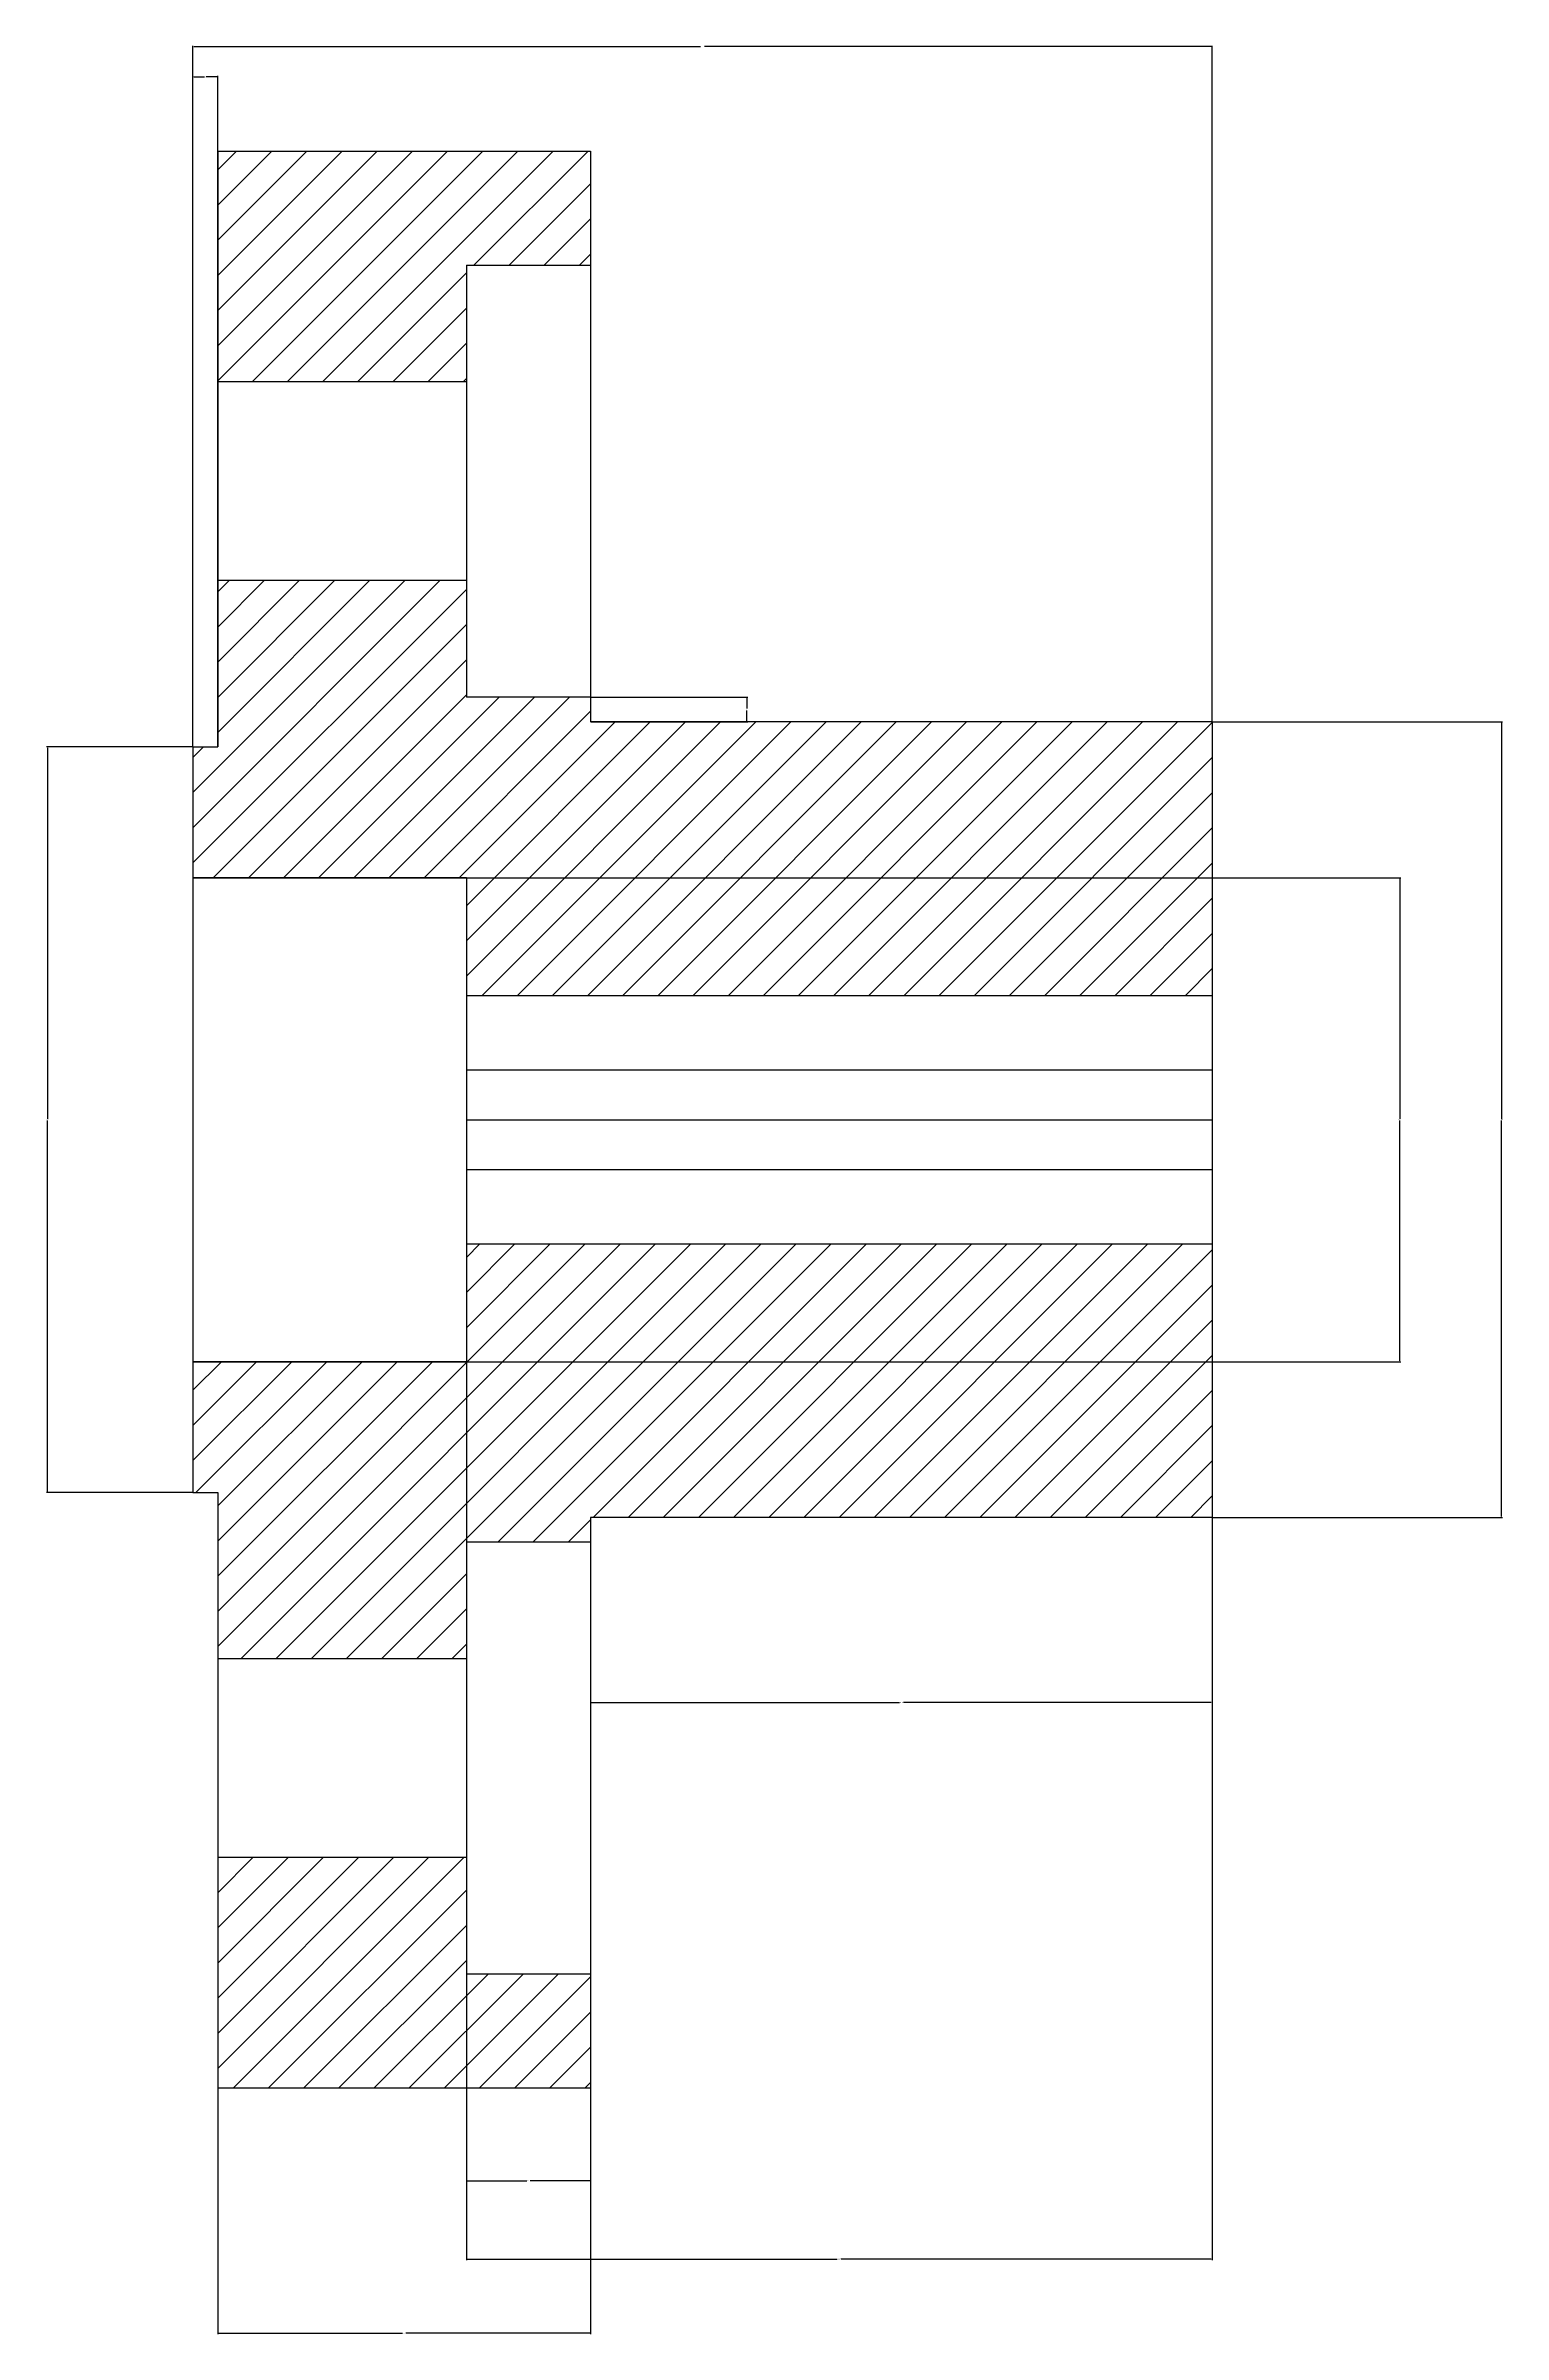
# Model space of a CAD drawing. Header units: millimetres. Extents: x -58261 to 1489, y -473 to 5897.
# Drawn here: x 788.6 to 1081.7, y -237.3 to 222.9 of the extents above; entities that cross this region are included whole.
import ezdxf

# ---------------------------------------------------------------- set-up
doc = ezdxf.new("R2010")
doc.units = ezdxf.units.MM
doc.header["$MEASUREMENT"] = 0
doc.styles.get("Standard").update_dxf_attribs({"font": 'arial.ttf'})
doc.dimstyles.get("Standard").update_dxf_attribs({"dimtxt": 0.18, "dimasz": 0.18, "dimexe": 0.18, "dimexo": 0.0625, "dimgap": 0.09, "dimtad": 0, "dimtih": 1, "dimtoh": 1, "dimdec": 0, "dimzin": 0, "dimdsep": 46, "dimlunit": 3, "dimtxsty": 'Standard', "dimcen": 0.09, "dimadec": 0, "dimazin": 0, "dimtfac": 1, "dimtdec": 0, "dimtofl": 0, "dimtmove": 0, "dimatfit": 3, "dimfxl": 1, "dimtolj": 1, "dimtzin": 0, "dimarcsym": 0})
pattern_1 = [(45, (-18.237, 0), (-3.535534, 3.535534), [])]

# ---------------------------------------------------------------- blocks, each defined once
blk = doc.blocks.new('*D6')
at = {"color": 0, "lineweight": -2, "transparency": 16777216}
for p, q in [((818.2, 82.02), (818.2, 222.95)), ((818.38, 222.77), (920.31, 222.77)), ((1023.02, 222.77), (921.09, 222.77)), ((1023.2, 87.02), (1023.2, 222.95))]:
    blk.add_line(p, q, dxfattribs=at)
at = {"color": 0, "transparency": 16777216}
for points in [[(818.38, 222.8), (818.38, 222.74), (818.2, 222.77)], [(1023.02, 222.8), (1023.02, 222.74), (1023.2, 222.77)]]:
    blk.add_solid(points, dxfattribs=at)
at = {"layer": 'Defpoints', "color": 0, "transparency": 16777216}
for p in [(1023.2, 222.77), (1023.2, 86.96), (818.2, 81.96)]:
    blk.add_point(p, dxfattribs=at)
at = {"color": 0, "transparency": 16777216, "insert": (920.7, 222.77), "char_height": 0.18, "attachment_point": 5}
blk.add_mtext('\\A1;17\'-1"', dxfattribs=at)
blk = doc.blocks.new('*D7')
at = {"color": 0, "lineweight": -2, "transparency": 16777216}
for p, q in [((818.2, 82.02), (818.2, 216.89)), ((818.38, 216.71), (820.5, 216.71)), ((823.02, 216.71), (820.89, 216.71)), ((823.2, 82.02), (823.2, 216.89))]:
    blk.add_line(p, q, dxfattribs=at)
at = {"color": 0, "transparency": 16777216}
for points in [[(818.38, 216.74), (818.38, 216.68), (818.2, 216.71)], [(823.02, 216.74), (823.02, 216.68), (823.2, 216.71)]]:
    blk.add_solid(points, dxfattribs=at)
at = {"layer": 'Defpoints', "color": 0, "transparency": 16777216}
for p in [(818.2, 216.71), (818.2, 81.96), (823.2, 81.96)]:
    blk.add_point(p, dxfattribs=at)
at = {"color": 0, "transparency": 16777216, "insert": (820.7, 216.71), "char_height": 0.18, "attachment_point": 5}
blk.add_mtext('\\A1;5"', dxfattribs=at)
blk = doc.blocks.new('*D8')
at = {"color": 0, "lineweight": -2, "transparency": 16777216}
for p, q in [((898.26, 91.96), (929.82, 91.96)), ((929.64, 91.78), (929.64, 89.64)), ((929.64, 87.14), (929.64, 89.28)), ((898.26, 86.96), (929.82, 86.96))]:
    blk.add_line(p, q, dxfattribs=at)
at = {"color": 0, "transparency": 16777216}
for points in [[(929.61, 91.78), (929.67, 91.78), (929.64, 91.96)], [(929.61, 87.14), (929.67, 87.14), (929.64, 86.96)]]:
    blk.add_solid(points, dxfattribs=at)
at = {"layer": 'Defpoints', "color": 0, "transparency": 16777216}
for p in [(898.2, 91.96), (898.2, 86.96), (929.64, 86.96)]:
    blk.add_point(p, dxfattribs=at)
at = {"color": 0, "transparency": 16777216, "insert": (929.64, 89.46), "char_height": 0.18, "attachment_point": 5}
blk.add_mtext('\\A1;5"', dxfattribs=at)
blk = doc.blocks.new('*D9')
at = {"color": 0, "lineweight": -2, "transparency": 16777216}
for p, q in [((873.2, -18.1), (873.2, -222.41)), ((1023.2, -18.1), (1023.2, -222.41)), ((873.38, -222.23), (947.81, -222.23)), ((1023.02, -222.23), (948.59, -222.23))]:
    blk.add_line(p, q, dxfattribs=at)
at = {"color": 0, "transparency": 16777216}
for points in [[(873.38, -222.2), (873.38, -222.26), (873.2, -222.23)], [(1023.02, -222.2), (1023.02, -222.26), (1023.2, -222.23)]]:
    blk.add_solid(points, dxfattribs=at)
at = {"layer": 'Defpoints', "color": 0, "transparency": 16777216}
for p in [(873.2, -18.04), (1023.2, -18.04), (1023.2, -222.23)]:
    blk.add_point(p, dxfattribs=at)
at = {"color": 0, "transparency": 16777216, "insert": (948.2, -222.23), "char_height": 0.18, "attachment_point": 5}
blk.add_mtext('\\A1;12\'-6"', dxfattribs=at)
blk = doc.blocks.new('*D10')
at = {"color": 0, "lineweight": -2, "transparency": 16777216}
for p, q in [((818.26, 55.63), (1061.14, 55.63)), ((1060.96, 55.45), (1060.96, 7.14)), ((1060.96, -41.53), (1060.96, 6.78)), ((818.26, -41.71), (1061.14, -41.71))]:
    blk.add_line(p, q, dxfattribs=at)
at = {"color": 0, "transparency": 16777216}
for points in [[(1060.93, 55.45), (1060.99, 55.45), (1060.96, 55.63)], [(1060.93, -41.53), (1060.99, -41.53), (1060.96, -41.71)]]:
    blk.add_solid(points, dxfattribs=at)
at = {"layer": 'Defpoints', "color": 0, "transparency": 16777216}
for p in [(818.2, 55.63), (818.2, -41.71), (1060.96, -41.71)]:
    blk.add_point(p, dxfattribs=at)
at = {"color": 0, "transparency": 16777216, "insert": (1060.96, 6.96), "char_height": 0.18, "attachment_point": 5}
blk.add_mtext('\\A1;8\'-1"', dxfattribs=at)
blk = doc.blocks.new('*D11')
at = {"color": 0, "lineweight": -2, "transparency": 16777216}
for p, q in [((1023.26, 86.96), (1081.58, 86.96)), ((1081.4, 86.78), (1081.4, 7.14)), ((1081.4, -72.86), (1081.4, 6.78)), ((1023.26, -73.04), (1081.58, -73.04))]:
    blk.add_line(p, q, dxfattribs=at)
at = {"color": 0, "transparency": 16777216}
for points in [[(1081.37, 86.78), (1081.43, 86.78), (1081.4, 86.96)], [(1081.37, -72.86), (1081.43, -72.86), (1081.4, -73.04)]]:
    blk.add_solid(points, dxfattribs=at)
at = {"layer": 'Defpoints', "color": 0, "transparency": 16777216}
for p in [(1023.2, 86.96), (1023.2, -73.04), (1081.4, -73.04)]:
    blk.add_point(p, dxfattribs=at)
at = {"color": 0, "transparency": 16777216, "insert": (1081.4, 6.96), "char_height": 0.18, "attachment_point": 5}
blk.add_mtext('\\A1;13\'-4"', dxfattribs=at)
blk = doc.blocks.new('*D12')
at = {"color": 0, "lineweight": -2, "transparency": 16777216}
for p, q in [((873.2, -164.93), (873.2, -206.61)), ((898.2, -164.93), (898.2, -206.61)), ((873.38, -206.43), (885.37, -206.43)), ((898.02, -206.43), (886.03, -206.43))]:
    blk.add_line(p, q, dxfattribs=at)
at = {"color": 0, "transparency": 16777216}
for points in [[(873.38, -206.4), (873.38, -206.46), (873.2, -206.43)], [(898.02, -206.4), (898.02, -206.46), (898.2, -206.43)]]:
    blk.add_solid(points, dxfattribs=at)
at = {"layer": 'Defpoints', "color": 0, "transparency": 16777216}
for p in [(873.2, -164.87), (898.2, -164.87), (898.2, -206.43)]:
    blk.add_point(p, dxfattribs=at)
at = {"color": 0, "transparency": 16777216, "insert": (885.7, -206.43), "char_height": 0.18, "attachment_point": 5}
blk.add_mtext('\\A1;2\'-1"', dxfattribs=at)
blk = doc.blocks.new('*D13')
at = {"color": 0, "lineweight": -2, "transparency": 16777216}
for p, q in [((823.2, -187.91), (823.2, -237.31)), ((898.2, -187.91), (898.2, -237.31)), ((823.38, -237.13), (860.37, -237.13)), ((898.02, -237.13), (861.03, -237.13))]:
    blk.add_line(p, q, dxfattribs=at)
at = {"color": 0, "transparency": 16777216}
for points in [[(823.38, -237.1), (823.38, -237.16), (823.2, -237.13)], [(898.02, -237.1), (898.02, -237.16), (898.2, -237.13)]]:
    blk.add_solid(points, dxfattribs=at)
at = {"layer": 'Defpoints', "color": 0, "transparency": 16777216}
for p in [(823.2, -187.85), (898.2, -187.85), (898.2, -237.13)]:
    blk.add_point(p, dxfattribs=at)
at = {"color": 0, "transparency": 16777216, "insert": (860.7, -237.13), "char_height": 0.18, "attachment_point": 5}
blk.add_mtext('\\A1;6\'-3"', dxfattribs=at)
blk = doc.blocks.new('*D14')
at = {"color": 0, "lineweight": -2, "transparency": 16777216}
for p, q in [((898.2, -73.1), (898.2, -110.46)), ((1023.2, -73.1), (1023.2, -110.46)), ((898.38, -110.28), (960.31, -110.28)), ((1023.02, -110.28), (961.09, -110.28))]:
    blk.add_line(p, q, dxfattribs=at)
at = {"color": 0, "transparency": 16777216}
for points in [[(898.38, -110.25), (898.38, -110.31), (898.2, -110.28)], [(1023.02, -110.25), (1023.02, -110.31), (1023.2, -110.28)]]:
    blk.add_solid(points, dxfattribs=at)
at = {"layer": 'Defpoints', "color": 0, "transparency": 16777216}
for p in [(898.2, -73.04), (1023.2, -73.04), (1023.2, -110.28)]:
    blk.add_point(p, dxfattribs=at)
at = {"color": 0, "transparency": 16777216, "insert": (960.7, -110.28), "char_height": 0.18, "attachment_point": 5}
blk.add_mtext('\\A1;10\'-5"', dxfattribs=at)
blk = doc.blocks.new('*D15')
at = {"color": 0, "lineweight": -2, "transparency": 16777216}
for p, q in [((818.13, 81.96), (788.77, 81.96)), ((788.95, 81.78), (788.95, 7.14)), ((788.95, -67.86), (788.95, 6.78)), ((818.13, -68.04), (788.77, -68.04))]:
    blk.add_line(p, q, dxfattribs=at)
at = {"color": 0, "transparency": 16777216}
for points in [[(788.92, 81.78), (788.98, 81.78), (788.95, 81.96)], [(788.92, -67.86), (788.98, -67.86), (788.95, -68.04)]]:
    blk.add_solid(points, dxfattribs=at)
at = {"layer": 'Defpoints', "color": 0, "transparency": 16777216}
for p in [(818.2, 81.96), (788.95, -68.04), (818.2, -68.04)]:
    blk.add_point(p, dxfattribs=at)
at = {"color": 0, "transparency": 16777216, "insert": (788.95, 6.96), "char_height": 0.18, "attachment_point": 5}
blk.add_mtext('\\A1;12\'-6"', dxfattribs=at)

msp = doc.modelspace()

# ---------------------------------------------------------------- hatches: boundary and pattern name
h = msp.add_hatch()
h.set_pattern_fill('ANSI31', color=256, scale=40)
h.set_pattern_definition(pattern_1)
h.paths.add_polyline_path([(873.2, 155.38), (873.2, 178.79), (898.2, 178.79), (898.2, 201.77), (823.2, 201.77), (823.2, 155.38)])
h = msp.add_hatch()
h.set_pattern_fill('ANSI31', color=256, scale=40)
h.set_pattern_definition(pattern_1)
h.paths.add_polyline_path([(898.2, 86.96), (898.2, 91.96), (873.2, 91.96), (873.2, 115.38), (823.2, 115.38), (823.2, 81.96), (818.2, 81.96), (818.2, 55.63), (873.2, 55.63), (873.2, 31.96), (1023.2, 31.96), (1023.2, 86.96)])
h.paths.add_polyline_path([(873.2, -18.04), (873.2, -41.71), (818.2, -41.71), (818.2, -68.04), (823.2, -68.04), (823.2, -101.45), (873.2, -101.45), (873.2, -78.04), (898.2, -78.04), (898.2, -73.04), (1023.2, -73.04), (1023.2, -18.04)])
h.paths.add_polyline_path([(898.2, -187.85), (898.2, -164.87), (873.2, -164.87), (873.2, -141.45), (823.2, -141.45), (823.2, -187.85)])

# ---------------------------------------------------------------- linework, layer by layer
for p, q in [((823.2, 201.77), (823.2, 81.96)), ((823.2, 201.77), (898.2, 201.77)), ((898.2, 201.77), (898.2, 86.96)), ((873.2, 178.79), (873.2, 91.96)), ((873.2, 178.79), (898.2, 178.79)), ((873.2, 155.38), (823.2, 155.38)), ((873.2, 115.38), (823.2, 115.38)), ((898.2, 91.96), (873.2, 91.96)), ((1023.2, 86.96), (898.2, 86.96)), ((1023.2, 86.96), (1023.2, -73.04)), ((818.2, 81.96), (818.2, -68.04)), ((818.2, 81.96), (823.2, 81.96)), ((873.2, 55.63), (818.2, 55.63)), ((873.2, 55.63), (873.2, -41.71)), ((873.2, 31.96), (1023.2, 31.96)), ((873.2, 16.96), (1023.2, 16.96)), ((873.2, 6.96), (1023.2, 6.96)), ((873.2, -3.04), (1023.2, -3.04)), ((873.2, -18.04), (1023.2, -18.04)), ((873.2, -41.71), (818.2, -41.71)), ((818.2, -68.04), (823.2, -68.04)), ((823.2, -68.04), (823.2, -187.85)), ((1023.2, -73.04), (898.2, -73.04)), ((898.2, -73.04), (898.2, -187.85)), ((898.2, -78.04), (873.2, -78.04)), ((873.2, -78.04), (873.2, -164.87)), ((873.2, -101.45), (823.2, -101.45)), ((873.2, -141.45), (823.2, -141.45)), ((898.2, -164.87), (873.2, -164.87)), ((898.2, -187.85), (823.2, -187.85))]:
    msp.add_line(p, q)

# ---------------------------------------------------------------- dimensions: what is measured, and where the dimension line sits
at = {"color": 242, "true_color": 0xcd2027}
for base, p1, p2, picture, middle in [((1023.2, 222.77), (818.2, 81.96), (1023.2, 86.96), '*D6', (920.7, 222.77)), ((818.2, 216.71), (823.2, 81.96), (818.2, 81.96), '*D7', (820.7, 216.71)), ((1023.2, -222.23), (873.2, -18.04), (1023.2, -18.04), '*D9', (948.2, -222.23)), ((1023.2, -110.28), (898.2, -73.04), (1023.2, -73.04), '*D14', (960.7, -110.28)), ((898.2, -206.43), (873.2, -164.87), (898.2, -164.87), '*D12', (885.7, -206.43)), ((898.2, -237.13), (823.2, -187.85), (898.2, -187.85), '*D13', (860.7, -237.13))]:
    dim = msp.add_linear_dim(base=base, p1=p1, p2=p2, dimstyle='Standard', dxfattribs=at)
    dim.commit()
    dim.dimension.update_dxf_attribs({"geometry": picture, "text_midpoint": middle})
for base, p1, p2, picture, middle in [((929.64, 86.96), (898.2, 91.96), (898.2, 86.96), '*D8', (929.64, 89.46)), ((1081.4, -73.04), (1023.2, 86.96), (1023.2, -73.04), '*D11', (1081.4, 6.96)), ((788.95, -68.04), (818.2, 81.96), (818.2, -68.04), '*D15', (788.95, 6.96)), ((1060.96, -41.71), (818.2, 55.63), (818.2, -41.71), '*D10', (1060.96, 6.96))]:
    dim = msp.add_linear_dim(base=base, p1=p1, p2=p2, angle=90, dimstyle='Standard', dxfattribs=at)
    dim.commit()
    dim.dimension.update_dxf_attribs({"geometry": picture, "text_midpoint": middle})

doc.saveas('drawing.dxf')
